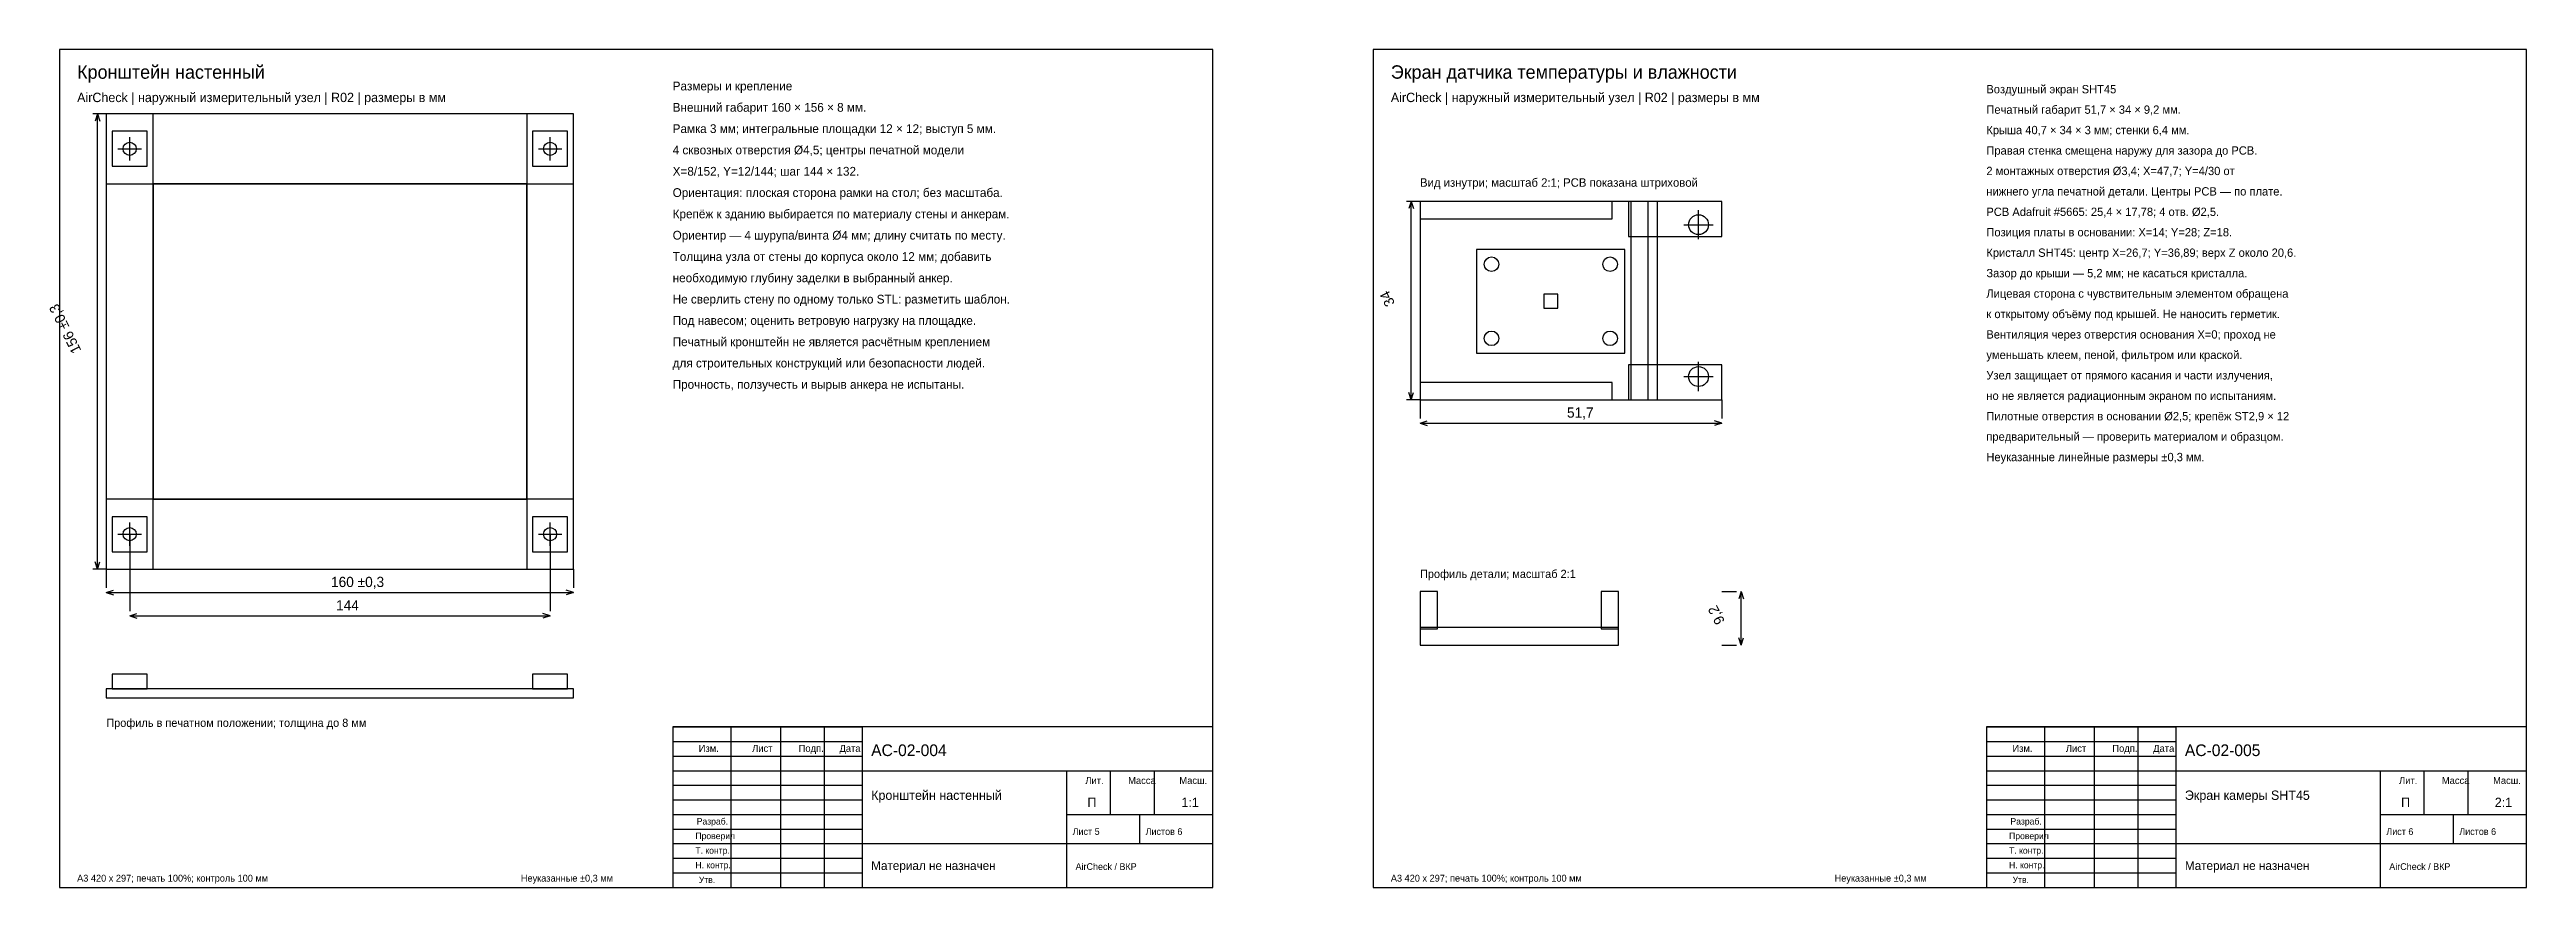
# Model space of a CAD drawing. Header units: millimetres. Extents: x 20 to 2665, y 5 to 292.
# Drawn here: x 1817 to 2665, y 5 to 292 of the extents above; entities that cross this region are included whole.
import ezdxf

# ---------------------------------------------------------------- set-up
doc = ezdxf.new("R2010")
doc.units = ezdxf.units.MM
for name, color, linetype in [('D-CENTER', 7, 'Continuous'), ('D-DETAIL', 7, 'Continuous'), ('D-DIM', 7, 'Continuous'), ('D-OUTLINE', 7, 'Continuous'), ('D-REF', 7, 'Continuous'), ('D-TEXT', 7, 'Continuous')]:
    doc.layers.add(name, color=color, linetype=linetype)

msp = doc.modelspace()

# ---------------------------------------------------------------- texts
at = {"layer": 'D-TEXT'}
for s, height, p in [('Кронштейн настенный', 4.6, (1826, 282)), ('Размеры и крепление', 3, (2030, 278)), ('Экран датчика температуры и влажности', 4.6, (2276, 282)), ('Воздушный экран SHT45', 2.85, (2480, 277)), ('AirCheck | наружный измерительный узел | R02 | размеры в мм', 3.2, (1826, 274)), ('Внешний габарит 160 × 156 × 8 мм.', 3, (2030, 270.7)), ('AirCheck | наружный измерительный узел | R02 | размеры в мм', 3.2, (2276, 274)), ('Печатный габарит 51,7 × 34 × 9,2 мм.', 2.85, (2480, 270)), ('Рамка 3 мм; интегральные площадки 12 × 12; выступ 5 мм.', 3, (2030, 263.4)), ('Крыша 40,7 × 34 × 3 мм; стенки 6,4 мм.', 2.85, (2480, 263)), ('4 сквозных отверстия Ø4,5; центры печатной модели', 3, (2030, 256.1)), ('Правая стенка смещена наружу для зазора до PCB.', 2.85, (2480, 256)), ('X=8/152, Y=12/144; шаг 144 × 132.', 3, (2030, 248.8)), ('Вид изнутри; масштаб 2:1; PCB показана штриховой', 2.9, (2286, 245)), ('2 монтажных отверстия Ø3,4; X=47,7; Y=4/30 от', 2.85, (2480, 249)), ('Ориентация: плоская сторона рамки на стол; без масштаба.', 3, (2030, 241.5)), ('нижнего угла печатной детали. Центры PCB — по плате.', 2.85, (2480, 242)), ('PCB Adafruit #5665: 25,4 × 17,78; 4 отв. Ø2,5.', 2.85, (2480, 235)), ('Ориентир — 4 шурупа/винта Ø4 мм; длину считать по месту.', 3, (2030, 226.9)), ('Крепёж к зданию выбирается по материалу стены и анкерам.', 3, (2030, 234.2)), ('Позиция платы в основании: X=14; Y=28; Z=18.', 2.85, (2480, 228)), ('Толщина узла от стены до корпуса около 12 мм; добавить', 3, (2030, 219.6)), ('Кристалл SHT45: центр X=26,7; Y=36,89; верх Z около 20,6.', 2.85, (2480, 221)), ('необходимую глубину заделки в выбранный анкер.', 3, (2030, 212.3)), ('Зазор до крыши — 5,2 мм; не касаться кристалла.', 2.85, (2480, 214)), ('Не сверлить стену по одному только STL: разметить шаблон.', 3, (2030, 205)), ('Лицевая сторона с чувствительным элементом обращена', 2.85, (2480, 207)), ('Под навесом; оценить ветровую нагрузку на площадке.', 3, (2030, 197.7)), ('к открытому объёму под крышей. Не наносить герметик.', 2.85, (2480, 200)), ('Вентиляция через отверстия основания X=0; проход не', 2.85, (2480, 193)), ('Печатный кронштейн не является расчётным креплением', 3, (2030, 190.4)), ('уменьшать клеем, пеной, фильтром или краской.', 2.85, (2480, 186)), ('для строительных конструкций или безопасности людей.', 3, (2030, 183.1)), ('Прочность, ползучесть и вырыв анкера не испытаны.', 3, (2030, 175.8)), ('Узел защищает от прямого касания и части излучения,', 2.85, (2480, 179)), ('но не является радиационным экраном по испытаниям.', 2.85, (2480, 172)), ('51,7', 3.5, (2336.34181, 165.9)), ('Пилотные отверстия в основании Ø2,5; крепёж ST2,9 × 12', 2.85, (2480, 165)), ('предварительный — проверить материалом и образцом.', 2.85, (2480, 158)), ('Неуказанные линейные размеры ±0,3 мм.', 2.85, (2480, 151)), ('160 ±0,3', 3.5, (1912.97493, 107.9)), ('Профиль детали; масштаб 2:1', 2.8, (2286, 111)), ('144', 3.5, (1914.70354, 99.9)), ('Профиль в печатном положении; толщина до 8 мм', 2.8, (1836, 60)), ('Изм.', 2.4, (2038.9205, 51.45)), ('Лист', 2.4, (2057.23, 51.45)), ('Подп.', 2.4, (2073.14533, 51.45)), ('Дата', 2.4, (2087.14533, 51.45)), ('AC-02-004', 4, (2098, 50)), ('Изм.', 2.4, (2488.9205, 51.45)), ('Лист', 2.4, (2507.23, 51.45)), ('Подп.', 2.4, (2523.14533, 51.45)), ('Дата', 2.4, (2537.14533, 51.45)), ('AC-02-005', 4, (2548, 50)), ('Лит.', 2.4, (2171.357, 40.45)), ('Масса', 2.4, (2186.01833, 40.45)), ('Масш.', 2.4, (2203.56067, 40.45)), ('Лит.', 2.4, (2621.357, 40.45)), ('Масса', 2.4, (2636.01833, 40.45)), ('Масш.', 2.4, (2653.56067, 40.45)), ('Кронштейн настенный', 3.2, (2098, 35)), ('П', 3.2, (2172.04844, 32.55)), ('1:1', 3.2, (2204.26622, 32.55)), ('Экран камеры SHT45', 3.2, (2548, 35)), ('П', 3.2, (2622.04844, 32.55)), ('2:1', 3.2, (2654.15333, 32.55)), ('Разраб.', 2.2, (2038.23435, 26.55)), ('Разраб.', 2.2, (2488.23435, 26.55)), ('Т. контр.', 2.2, (2037.78808, 16.55)), ('Проверил', 2.2, (2037.78808, 21.55)), ('Лист 5', 2.3, (2167, 23)), ('Листов 6', 2.3, (2192, 23)), ('Т. контр.', 2.2, (2487.78808, 16.55)), ('Проверил', 2.2, (2487.78808, 21.55)), ('Лист 6', 2.3, (2617, 23)), ('Листов 6', 2.3, (2642, 23)), ('А3 420 x 297; печать 100%; контроль 100 мм', 2.35, (1826, 7)), ('Неуказанные ±0,3 мм', 2.35, (1978, 7)), ('Н. контр.', 2.2, (2037.78808, 11.55)), ('Утв.', 2.2, (2038.95225, 6.55)), ('Материал не назначен', 3, (2098, 11)), ('AirCheck / ВКР', 2.3, (2168, 11)), ('А3 420 x 297; печать 100%; контроль 100 мм', 2.35, (2276, 7)), ('Неуказанные ±0,3 мм', 2.35, (2428, 7)), ('Н. контр.', 2.2, (2487.78808, 11.55)), ('Утв.', 2.2, (2488.95225, 6.55)), ('Материал не назначен', 3, (2548, 11)), ('AirCheck / ВКР', 2.3, (2618, 11))]:
    msp.add_text(s, height=height, dxfattribs=at).set_placement(p)
for s, p in [('156 ±0,3', (1827.5, 188.97493)), ('34', (2277.5, 205.07396)), ('9,2', (2390.5, 96.15049))]:
    msp.add_text(s, height=3.5, rotation=5156.62015618, dxfattribs=at).set_placement(p)

# ---------------------------------------------------------------- linework, layer by layer
at = {"layer": 'D-CENTER'}
for p, q in [((1840, 258), (1848, 258)), ((1844, 254), (1844, 262)), ((1984, 258), (1992, 258)), ((1988, 254), (1988, 262)), ((2376.4, 232), (2386.4, 232)), ((2381.4, 227), (2381.4, 237)), ((2376.4, 180), (2386.4, 180)), ((2381.4, 175), (2381.4, 185)), ((1844, 122), (1844, 130)), ((1988, 122), (1988, 130)), ((1840, 126), (1848, 126)), ((1984, 126), (1992, 126))]:
    msp.add_line(p, q, dxfattribs=at)
at = {"layer": 'D-DETAIL'}
for p, q in [((1852, 270), (1836, 270)), ((1836, 270), (1836, 114)), ((1996, 270), (1836, 270)), ((1836, 270), (1836, 246)), ((1850, 264), (1838, 264)), ((1838, 264), (1838, 252)), ((1850, 252), (1850, 264)), ((1852, 114), (1852, 270)), ((1996, 270), (1980, 270)), ((1980, 270), (1980, 114)), ((1994, 264), (1982, 264)), ((1982, 264), (1982, 252)), ((1994, 252), (1994, 264)), ((1996, 114), (1996, 270)), ((1996, 246), (1996, 270)), ((1838, 252), (1850, 252)), ((1982, 252), (1994, 252)), ((1836, 246), (1996, 246)), ((1980, 246), (1852, 246)), ((1852, 246), (1852, 138)), ((1980, 138), (1980, 246)), ((2351.8, 240), (2286, 240)), ((2286, 240), (2286, 234)), ((2351.8, 234), (2351.8, 240)), ((2389.4, 240), (2357.4, 240)), ((2357.4, 240), (2357.4, 228)), ((2364.2, 240), (2358.2, 240)), ((2358.2, 240), (2358.2, 172)), ((2364.2, 172), (2364.2, 240)), ((2389.4, 228), (2389.4, 240)), ((2286, 234), (2351.8, 234)), ((2357.4, 228), (2389.4, 228)), ((2333.2, 208.18), (2328.4, 208.18)), ((2328.4, 208.18), (2328.4, 203.38)), ((2333.2, 203.38), (2333.2, 208.18)), ((2328.4, 203.38), (2333.2, 203.38)), ((2389.4, 184), (2357.4, 184)), ((2357.4, 184), (2357.4, 172)), ((2389.4, 172), (2389.4, 184)), ((2351.8, 178), (2286, 178)), ((2286, 178), (2286, 172)), ((2286, 172), (2351.8, 172)), ((2351.8, 172), (2351.8, 178)), ((2357.4, 172), (2389.4, 172)), ((2358.2, 172), (2364.2, 172)), ((1996, 138), (1836, 138)), ((1836, 138), (1836, 114)), ((1852, 138), (1980, 138)), ((1996, 114), (1996, 138)), ((1850, 132), (1838, 132)), ((1838, 132), (1838, 120)), ((1850, 120), (1850, 132)), ((1994, 132), (1982, 132)), ((1982, 132), (1982, 120)), ((1994, 120), (1994, 132)), ((1838, 120), (1850, 120)), ((1982, 120), (1994, 120)), ((1836, 114), (1852, 114)), ((1836, 114), (1996, 114)), ((1980, 114), (1996, 114)), ((2292, 106.4), (2286, 106.4)), ((2286, 106.4), (2286, 93.6)), ((2292, 93.6), (2292, 106.4)), ((2354, 106.4), (2348, 106.4)), ((2348, 106.4), (2348, 93.6)), ((2354, 93.6), (2354, 106.4)), ((2286, 93.6), (2292, 93.6)), ((2348, 93.6), (2354, 93.6)), ((1850, 78), (1838, 78)), ((1838, 78), (1838, 73)), ((1850, 78), (1838, 78)), ((1838, 78), (1838, 73)), ((1850, 73), (1850, 78)), ((1850, 73), (1850, 78)), ((1994, 78), (1982, 78)), ((1982, 78), (1982, 73)), ((1994, 78), (1982, 78)), ((1982, 78), (1982, 73)), ((1994, 73), (1994, 78)), ((1994, 73), (1994, 78)), ((1838, 73), (1850, 73)), ((1838, 73), (1850, 73)), ((1982, 73), (1994, 73)), ((1982, 73), (1994, 73)), ((2030, 60), (2095, 60)), ((2050, 5), (2050, 60)), ((2067, 5), (2067, 60)), ((2082, 5), (2082, 60)), ((2480, 60), (2545, 60)), ((2500, 5), (2500, 60)), ((2517, 5), (2517, 60)), ((2532, 5), (2532, 60)), ((2030, 55), (2095, 55)), ((2480, 55), (2545, 55)), ((2030, 50), (2095, 50)), ((2030, 45), (2095, 45)), ((2480, 50), (2545, 50)), ((2480, 45), (2545, 45)), ((2030, 40), (2095, 40)), ((2030, 35), (2095, 35)), ((2480, 40), (2545, 40)), ((2480, 35), (2545, 35)), ((2030, 30), (2095, 30)), ((2480, 30), (2545, 30)), ((2030, 25), (2095, 25)), ((2030, 20), (2095, 20)), ((2480, 25), (2545, 25)), ((2480, 20), (2545, 20)), ((2030, 15), (2095, 15)), ((2030, 10), (2095, 10)), ((2480, 15), (2545, 15)), ((2480, 10), (2545, 10))]:
    msp.add_line(p, q, dxfattribs=at)
at = {"layer": 'D-DIM'}
for p, q in [((1836, 270), (1831.4, 270)), ((1833, 270), (1832.2, 267.5)), ((1833, 114), (1833, 270)), ((1833, 270), (1833.8, 267.5)), ((2286, 240), (2281.4, 240)), ((2283, 240), (2282.2, 237.5)), ((2283, 172), (2283, 240)), ((2283, 240), (2283.8, 237.5)), ((2286, 172), (2281.4, 172)), ((2283, 172), (2282.2, 174.5)), ((2283, 172), (2283.8, 174.5)), ((2286, 172), (2286, 165.6)), ((2389.4, 172), (2389.4, 165.6)), ((2286, 164), (2288.5, 164.8)), ((2286, 164), (2389.4, 164)), ((2286, 164), (2288.5, 163.2)), ((2389.4, 164), (2386.9, 164.8)), ((2389.4, 164), (2386.9, 163.2)), ((1844, 126), (1844, 99.6)), ((1988, 126), (1988, 99.6)), ((1836, 114), (1831.4, 114)), ((1833, 114), (1832.2, 116.5)), ((1833, 114), (1833.8, 116.5)), ((1836, 114), (1836, 107.6)), ((1996, 114), (1996, 107.6)), ((1836, 106), (1838.5, 106.8)), ((1836, 106), (1996, 106)), ((1836, 106), (1838.5, 105.2)), ((1996, 106), (1993.5, 106.8)), ((1996, 106), (1993.5, 105.2)), ((2389.4, 106.4), (2394.4, 106.4)), ((2396, 106.4), (2395.2, 103.9)), ((2396, 88), (2396, 106.4)), ((2396, 106.4), (2396.8, 103.9)), ((1844, 98), (1846.5, 98.8)), ((1844, 98), (1988, 98)), ((1844, 98), (1846.5, 97.2)), ((1988, 98), (1985.5, 98.8)), ((1988, 98), (1985.5, 97.2)), ((2389.4, 88), (2394.4, 88)), ((2396, 88), (2395.2, 90.5)), ((2396, 88), (2396.8, 90.5))]:
    msp.add_line(p, q, dxfattribs=at)
at = {"layer": 'D-OUTLINE'}
for p, q in [((2215, 292), (1820, 292)), ((1820, 292), (1820, 5)), ((2215, 5), (2215, 292)), ((2665, 292), (2270, 292)), ((2270, 292), (2270, 5)), ((2665, 5), (2665, 292)), ((1996, 270), (1836, 270)), ((1836, 270), (1836, 114)), ((1996, 114), (1996, 270)), ((2367.4, 240), (2286, 240)), ((2286, 240), (2286, 172)), ((2367.4, 172), (2367.4, 240)), ((2286, 172), (2367.4, 172)), ((1836, 114), (1996, 114)), ((2354, 94), (2286, 94)), ((2286, 94), (2286, 88)), ((2354, 88), (2354, 94)), ((2286, 88), (2354, 88)), ((1996, 73), (1836, 73)), ((1836, 73), (1836, 70)), ((1836, 70), (1996, 70)), ((1996, 70), (1996, 73)), ((2215, 60), (2030, 60)), ((2030, 60), (2030, 5)), ((2095, 5), (2095, 60)), ((2215, 5), (2215, 60)), ((2665, 60), (2480, 60)), ((2480, 60), (2480, 5)), ((2545, 5), (2545, 60)), ((2665, 5), (2665, 60)), ((2095, 45), (2215, 45)), ((2165, 5), (2165, 45)), ((2180, 30), (2180, 45)), ((2195, 30), (2195, 45)), ((2545, 45), (2665, 45)), ((2615, 5), (2615, 45)), ((2630, 30), (2630, 45)), ((2645, 30), (2645, 45)), ((2165, 30), (2215, 30)), ((2190, 20), (2190, 30)), ((2615, 30), (2665, 30)), ((2640, 20), (2640, 30)), ((2095, 20), (2215, 20)), ((2545, 20), (2665, 20)), ((1820, 5), (2215, 5)), ((2030, 5), (2215, 5)), ((2270, 5), (2665, 5)), ((2480, 5), (2665, 5))]:
    msp.add_line(p, q, dxfattribs=at)
for centre, radius in [((1844, 258), 2.25), ((1988, 258), 2.25), ((2381.4, 232), 3.4), ((2381.4, 180), 3.4), ((1844, 126), 2.25), ((1988, 126), 2.25)]:
    msp.add_circle(centre, radius, dxfattribs=at)
at = {"layer": 'D-REF'}
for p, q in [((2356.2, 223.56), (2305.4, 223.56)), ((2305.4, 223.56), (2305.4, 188)), ((2356.2, 188), (2356.2, 223.56)), ((2305.4, 188), (2356.2, 188))]:
    msp.add_line(p, q, dxfattribs=at)
for centre in [(2310.48, 218.48), (2351.12, 218.48), (2310.48, 193.08), (2351.12, 193.08)]:
    msp.add_circle(centre, 2.5, dxfattribs=at)

msp.set_redraw_order([(e.dxf.handle, doc.entitydb.next_handle()) for e in msp.query("TEXT MTEXT ATTDEF DIMENSION ARC_DIMENSION")])  # texts and dimensions are drawn at this point

doc.saveas('drawing.dxf')
